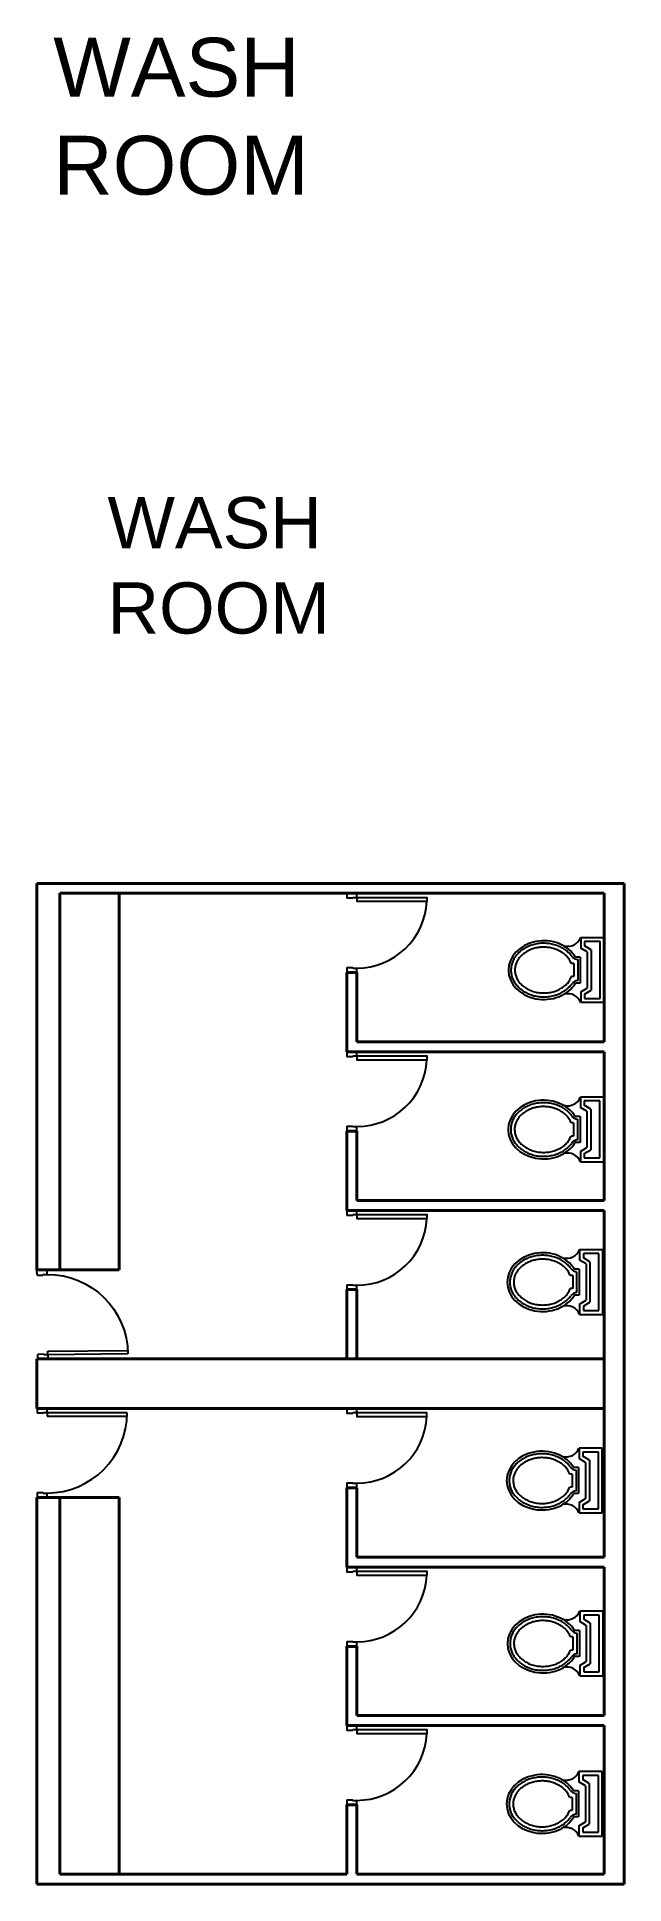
# Model space of a CAD drawing. Header units: metres. Extents: x -353 to 1688, y -477 to 135.
# Drawn here: x 291.75 to 297.68, y 116.56 to 135.21 of the extents above; entities that cross this region are included whole.
import ezdxf

# ---------------------------------------------------------------- set-up
doc = ezdxf.new("R2010")
doc.units = ezdxf.units.M
doc.header["$MEASUREMENT"] = 0
doc.layers.add('ARCH', color=7, linetype='Continuous')
doc.layers.add('door space', color=1, linetype='Continuous')
doc.layers.add('TEXT', color=141, linetype='Continuous', plot=False)
doc.layers.add('WALL', color=2, linetype='Continuous', lineweight=40)
doc.styles.get("Standard").update_dxf_attribs({"font": 'arial.ttf'})

msp = doc.modelspace()

# ---------------------------------------------------------------- texts
at = {"layer": 'TEXT', "attachment_point": 1}
for width, gutter_width, insert, char_height in [(0.5557971, 2.96711, (291.9164, 135.19932), 0.593422), (0.4838413, 2.58297, (292.46319, 130.56392), 0.516595)]:
    msp.add_mtext_dynamic_manual_height_columns('WASH ROOM', width=width, gutter_width=gutter_width, heights=[0], dxfattribs=dict(at, insert=insert, char_height=char_height))

# ---------------------------------------------------------------- blocks, each defined once
blk = doc.blocks.new('A$C50846A53')
at = {"linetype": 'Continuous'}
for p, q in [((0, 0.74), (0, 0.56)), ((0.5, 0.74), (0, 0.74)), ((0.5, 0.56), (0.5, 0.74)), ((0.47, 0.71), (0.03, 0.71)), ((0.03, 0.71), (0.03, 0.59)), ((0.03, 0.59), (0.063, 0.59)), ((0.093, 0.64), (0.063, 0.59)), ((0.11, 0.61), (0.08, 0.56)), ((0.093, 0.64), (0.407, 0.64)), ((0.11, 0.61), (0.39, 0.61)), ((0.42, 0.56), (0.39, 0.61)), ((0.437, 0.59), (0.407, 0.64)), ((0.437, 0.59), (0.47, 0.59)), ((0.47, 0.59), (0.47, 0.71)), ((0, 0.56), (0.08, 0.56)), ((0.15, 0.557), (0.15, 0.52)), ((0.15, 0.557), (0.351, 0.557)), ((0.17, 0.537), (0.332, 0.537)), ((0.2, 0.507), (0.2, 0.488)), ((0.2, 0.507), (0.301, 0.507)), ((0.301, 0.507), (0.301, 0.488)), ((0.351, 0.557), (0.351, 0.52)), ((0.42, 0.56), (0.5, 0.56))]:
    blk.add_line(p, q, dxfattribs=at)
for centre, radius, start, end in [((-0.039, 0.461), 0.106, 344.642, 68.7339), ((0.11, 0.542), 0.06, 306.0032, 355.4798), ((0.391, 0.542), 0.06, 184.5202, 233.9959), ((0.539, 0.461), 0.106, 111.2661, 195.358)]:
    blk.add_arc(centre, radius, start, end, dxfattribs=at)
blk.add_ellipse((0.251, 0.274), major_axis=(0, 0.274), ratio=0.828948, start_param=0.459479, end_param=5.823706, dxfattribs=at)
for points, knots in [([(0.145, 0.493), (0.144, 0.492), (0.143, 0.491), (0.132, 0.483), (0.123, 0.475), (0.106, 0.457), (0.098, 0.447), (0.084, 0.426), (0.077, 0.415), (0.066, 0.391), (0.061, 0.378), (0.053, 0.352), (0.05, 0.339), (0.045, 0.311), (0.044, 0.298), (0.043, 0.27), (0.043, 0.256), (0.046, 0.228), (0.049, 0.215), (0.055, 0.188), (0.059, 0.175), (0.069, 0.15), (0.075, 0.138), (0.088, 0.116), (0.095, 0.105), (0.111, 0.085), (0.12, 0.077), (0.138, 0.06), (0.147, 0.053), (0.167, 0.041), (0.178, 0.036), (0.199, 0.028), (0.209, 0.025), (0.231, 0.021), (0.242, 0.02), (0.264, 0.02), (0.275, 0.021), (0.297, 0.026), (0.307, 0.029), (0.328, 0.038), (0.338, 0.044), (0.358, 0.057), (0.367, 0.064), (0.385, 0.081), (0.394, 0.09), (0.409, 0.11), (0.416, 0.121), (0.429, 0.144), (0.434, 0.156), (0.444, 0.181), (0.448, 0.194), (0.454, 0.221), (0.456, 0.235), (0.458, 0.262), (0.458, 0.276), (0.457, 0.304), (0.455, 0.318), (0.45, 0.345), (0.447, 0.358), (0.438, 0.384), (0.433, 0.396), (0.421, 0.42), (0.414, 0.431), (0.399, 0.452), (0.391, 0.461), (0.374, 0.479), (0.365, 0.486), (0.356, 0.493)], [0.542145, 0.542145, 0.542145, 0.542145, 0.562703, 0.562703, 0.724661, 0.724661, 0.886619, 0.886619, 1.048577, 1.048577, 1.210535, 1.210535, 1.372493, 1.372493, 1.534451, 1.534451, 1.696409, 1.696409, 1.858367, 1.858367, 2.020325, 2.020325, 2.182283, 2.182283, 2.344241, 2.344241, 2.506199, 2.506199, 2.668157, 2.668157, 2.830115, 2.830115, 2.992073, 2.992073, 3.154031, 3.154031, 3.315989, 3.315989, 3.477947, 3.477947, 3.639905, 3.639905, 3.801863, 3.801863, 3.963821, 3.963821, 4.125779, 4.125779, 4.287737, 4.287737, 4.449695, 4.449695, 4.611653, 4.611653, 4.773611, 4.773611, 4.935569, 4.935569, 5.097526, 5.097526, 5.259484, 5.259484, 5.421442, 5.421442, 5.5834, 5.5834, 5.741045, 5.741045, 5.741045, 5.741045]), ([(0.2, 0.488), (0.17, 0.474), (0.164, 0.47), (0.151, 0.46), (0.144, 0.454), (0.13, 0.439), (0.123, 0.431), (0.111, 0.413), (0.106, 0.404), (0.096, 0.384), (0.091, 0.373), (0.084, 0.352), (0.081, 0.34), (0.076, 0.317), (0.075, 0.305), (0.073, 0.282), (0.073, 0.27), (0.074, 0.246), (0.076, 0.234), (0.08, 0.211), (0.083, 0.2), (0.09, 0.178), (0.095, 0.167), (0.104, 0.147), (0.11, 0.138), (0.122, 0.12), (0.128, 0.112), (0.142, 0.097), (0.149, 0.09), (0.165, 0.078), (0.173, 0.073), (0.189, 0.064), (0.197, 0.06), (0.214, 0.055), (0.222, 0.053), (0.239, 0.05), (0.248, 0.05), (0.266, 0.051), (0.276, 0.052), (0.296, 0.057), (0.306, 0.061), (0.325, 0.071), (0.335, 0.077), (0.353, 0.091), (0.361, 0.099), (0.377, 0.117), (0.384, 0.127), (0.398, 0.149), (0.404, 0.161), (0.414, 0.185), (0.418, 0.198), (0.424, 0.225), (0.426, 0.239), (0.428, 0.267), (0.428, 0.281), (0.426, 0.309), (0.424, 0.323), (0.418, 0.349), (0.414, 0.363), (0.404, 0.387), (0.398, 0.399), (0.385, 0.421), (0.378, 0.431), (0.362, 0.449), (0.353, 0.458), (0.338, 0.469), (0.332, 0.474), (0.301, 0.488)], [0.459479, 0.459479, 0.459479, 0.459479, 0.567422, 0.567422, 0.720865, 0.720865, 0.874307, 0.874307, 1.02775, 1.02775, 1.181192, 1.181192, 1.334635, 1.334635, 1.488077, 1.488077, 1.64152, 1.64152, 1.794963, 1.794963, 1.948405, 1.948405, 2.101848, 2.101848, 2.25529, 2.25529, 2.408733, 2.408733, 2.562175, 2.562175, 2.715618, 2.715618, 2.86906, 2.86906, 3.022503, 3.022503, 3.175946, 3.175946, 3.356457, 3.356457, 3.536968, 3.536968, 3.717479, 3.717479, 3.89799, 3.89799, 4.078501, 4.078501, 4.259012, 4.259012, 4.439523, 4.439523, 4.620035, 4.620035, 4.800546, 4.800546, 4.981057, 4.981057, 5.161568, 5.161568, 5.342079, 5.342079, 5.52259, 5.52259, 5.703101, 5.703101, 5.823706, 5.823706, 5.823706, 5.823706])]:
    blk.add_open_spline(points, degree=3, knots=knots, dxfattribs=at)
blk = doc.blocks.new('DOOR-80')
at = {"layer": 'ARCH', "color": 32}
for p, q in [((-360, -263), (-360, -363)), ((-315, -263), (-360, -263)), ((-360, -363), (-310, -363)), ((-315, -263), (-315, -303)), ((-310, -303), (-315, -303)), ((-310, -303), (-310, -363)), ((390, -363), (390, -303)), ((395, -303), (390, -303)), ((390, -363), (440, -363)), ((440, -263), (395, -263)), ((395, -303), (395, -263)), ((440, -363), (440, -263))]:
    blk.add_line(p, q, dxfattribs=at)
blk.add_lwpolyline([(-280, 447), (-315, 447), (-315, -263), (-280, -263)], close=True, dxfattribs=at)
at = {"layer": 'ARCH', "color": 40}
blk.add_arc((-315, -263), 710, 0, 87.1744, dxfattribs=at)

# ---------------------------------------------------------------- linework, layer by layer
at = {"layer": 'door space'}
for p, q in [((291.75123, 122.76096), (291.85122, 122.76196)), ((291.75173, 122.71096), (291.75123, 122.76096)), ((291.75173, 122.71096), (291.81173, 122.71156)), ((291.81168, 122.71656), (291.85168, 122.71697)), ((291.85122, 122.76196), (291.85168, 122.71697)), ((291.85945, 121.94201), (292.66941, 121.95014)), ((291.85981, 121.90701), (291.85945, 121.94201)), ((291.81976, 121.91161), (291.75976, 121.911)), ((291.76026, 121.86101), (291.75976, 121.911)), ((291.86026, 121.86201), (291.76026, 121.86101)), ((291.81976, 121.91161), (291.81981, 121.90661)), ((291.85981, 121.90701), (291.81981, 121.90661)), ((292.66977, 121.91514), (291.85981, 121.90701)), ((291.85981, 121.90701), (291.86026, 121.86201)), ((291.75267, 121.36671), (291.75267, 121.31671)), ((291.85267, 121.36671), (291.75267, 121.36671)), ((291.81267, 121.31671), (291.75267, 121.31671)), ((291.85267, 121.32171), (291.81267, 121.32171)), ((291.81267, 121.31671), (291.81267, 121.32171)), ((291.85267, 121.32171), (291.85267, 121.36671)), ((292.66267, 121.32171), (291.85267, 121.32171)), ((291.85267, 121.32171), (291.85267, 121.28671)), ((291.85267, 121.28671), (292.66267, 121.28671)), ((291.75267, 120.51671), (291.75267, 120.46671)), ((291.75267, 120.51671), (291.81267, 120.51671)), ((291.75267, 120.46671), (291.85267, 120.46671)), ((291.81267, 120.51171), (291.81267, 120.51671)), ((291.81267, 120.51171), (291.85267, 120.51171)), ((291.85267, 120.46671), (291.85267, 120.51171))]:
    msp.add_line(p, q, dxfattribs=at)
at = {"layer": 'door space', "extrusion": (0, 0, -1)}
msp.add_ellipse((291.85981, 121.90701), major_axis=(0.57848, -0.56698), ratio=1, start_param=3.92699082, end_param=5.49778714, dxfattribs=at)
at = {"layer": 'door space'}
msp.add_ellipse((291.85267, 121.32171), major_axis=(0.57276, 0.57276), ratio=1, start_param=3.92699082, end_param=5.49778714, dxfattribs=at)
at = {"layer": 'WALL'}
for p, q in [((291.75058, 126.56473), (291.75058, 126.66473)), ((294.98058, 126.66473), (291.75058, 126.66473)), ((292.58058, 126.66473), (297.68058, 126.66473)), ((297.68058, 126.66473), (297.68058, 121.08121)), ((291.75058, 126.56473), (291.75058, 122.76473)), ((294.88058, 126.56473), (291.98058, 126.56473)), ((291.98058, 126.56473), (291.98058, 122.76473)), ((292.58058, 126.56473), (294.88058, 126.56473)), ((292.58058, 126.56473), (292.58058, 122.76473)), ((294.88058, 126.56473), (297.48058, 126.56473)), ((297.48058, 126.56473), (297.48058, 125.06473)), ((294.88058, 125.76473), (294.98058, 125.76473)), ((294.88058, 125.76473), (294.88058, 124.96473)), ((294.98058, 125.76473), (294.98058, 125.06473)), ((294.88058, 124.96473), (297.48058, 124.96473)), ((294.98058, 125.06473), (297.48058, 125.06473)), ((297.48058, 124.96473), (297.48058, 123.46473)), ((294.88058, 124.16473), (294.98058, 124.16473)), ((294.88058, 124.16473), (294.88058, 123.36473)), ((294.98058, 124.16473), (294.98058, 123.46473)), ((294.98058, 123.46473), (297.48058, 123.46473)), ((294.88058, 123.36473), (297.48058, 123.36473)), ((297.48058, 123.36473), (297.48058, 121.08121)), ((291.75058, 122.76473), (292.58058, 122.76473)), ((294.88058, 122.56473), (294.98058, 122.56473)), ((294.88058, 122.56473), (294.88058, 121.86473)), ((294.98058, 122.56473), (294.98058, 121.86473)), ((291.75058, 121.86473), (297.48058, 121.86473)), ((291.75058, 121.86473), (291.75058, 121.36473)), ((291.75058, 121.36473), (297.48058, 121.36473)), ((297.48058, 121.36473), (297.48058, 119.86473)), ((297.68058, 121.36473), (297.68058, 118.02187)), ((291.75058, 120.46473), (292.58058, 120.46473)), ((291.75058, 120.46473), (291.75058, 116.56473)), ((291.98058, 120.46473), (291.98058, 116.66473)), ((292.58058, 120.46473), (292.58058, 116.66473)), ((294.88058, 120.56473), (294.98058, 120.56473)), ((294.88058, 120.56473), (294.88058, 119.76473)), ((294.98058, 120.56473), (294.98058, 119.86473)), ((294.88058, 119.76473), (297.48058, 119.76473)), ((294.98058, 119.86473), (297.48058, 119.86473)), ((297.48058, 119.76473), (297.48058, 118.26473)), ((294.88058, 118.96473), (294.88058, 118.16473)), ((294.88058, 118.96373), (294.98058, 118.96373)), ((294.98058, 118.96473), (294.98058, 118.26473)), ((294.98058, 118.26473), (297.48058, 118.26473)), ((297.68058, 118.26473), (297.68058, 116.56473)), ((294.98058, 118.16473), (294.88058, 118.16473)), ((294.98058, 118.16473), (297.48058, 118.16473)), ((297.48058, 118.16473), (297.48058, 118.02187)), ((297.48058, 118.02187), (297.48058, 118.16473)), ((297.48058, 118.16473), (297.48058, 116.66473)), ((294.88058, 117.36473), (294.98058, 117.36473)), ((294.88058, 117.36473), (294.88058, 116.66473)), ((294.98058, 117.36473), (294.98058, 116.66473)), ((291.75058, 116.56473), (297.68058, 116.56473)), ((291.98058, 116.66473), (294.88058, 116.66473)), ((294.98058, 116.66473), (297.48058, 116.66473))]:
    msp.add_line(p, q, dxfattribs=at)

# ---------------------------------------------------------------- block references
at = {"color": 7, "xscale": 1.304845739735994, "yscale": 1.304845739735994, "zscale": 1.304845739735994, "rotation": 270}
for p in [(296.51176, 126.11668), (296.50928, 124.50762), (296.50052, 122.96744), (296.49459, 120.96414), (296.50277, 119.31946), (296.49446, 117.70077, -0.00098)]:
    msp.add_blockref('A$C50846A53', p, dxfattribs=at)
at = {"layer": 'door space', "color": 12, "xscale": 0.000999999996565748, "yscale": 0.000999999996565748, "zscale": 0.000999999996565748, "rotation": 270}
for p in [(295.24358, 126.20473), (295.24358, 124.60473), (295.24339, 123.00299), (295.24306, 121.00527), (295.24358, 119.40373), (295.24358, 117.80473)]:
    msp.add_blockref('DOOR-80', p, dxfattribs=at)

msp.set_redraw_order([(e.dxf.handle, doc.entitydb.next_handle()) for e in msp.query("TEXT MTEXT ATTDEF DIMENSION ARC_DIMENSION")])  # texts and dimensions are drawn at this point

doc.saveas('drawing.dxf')
